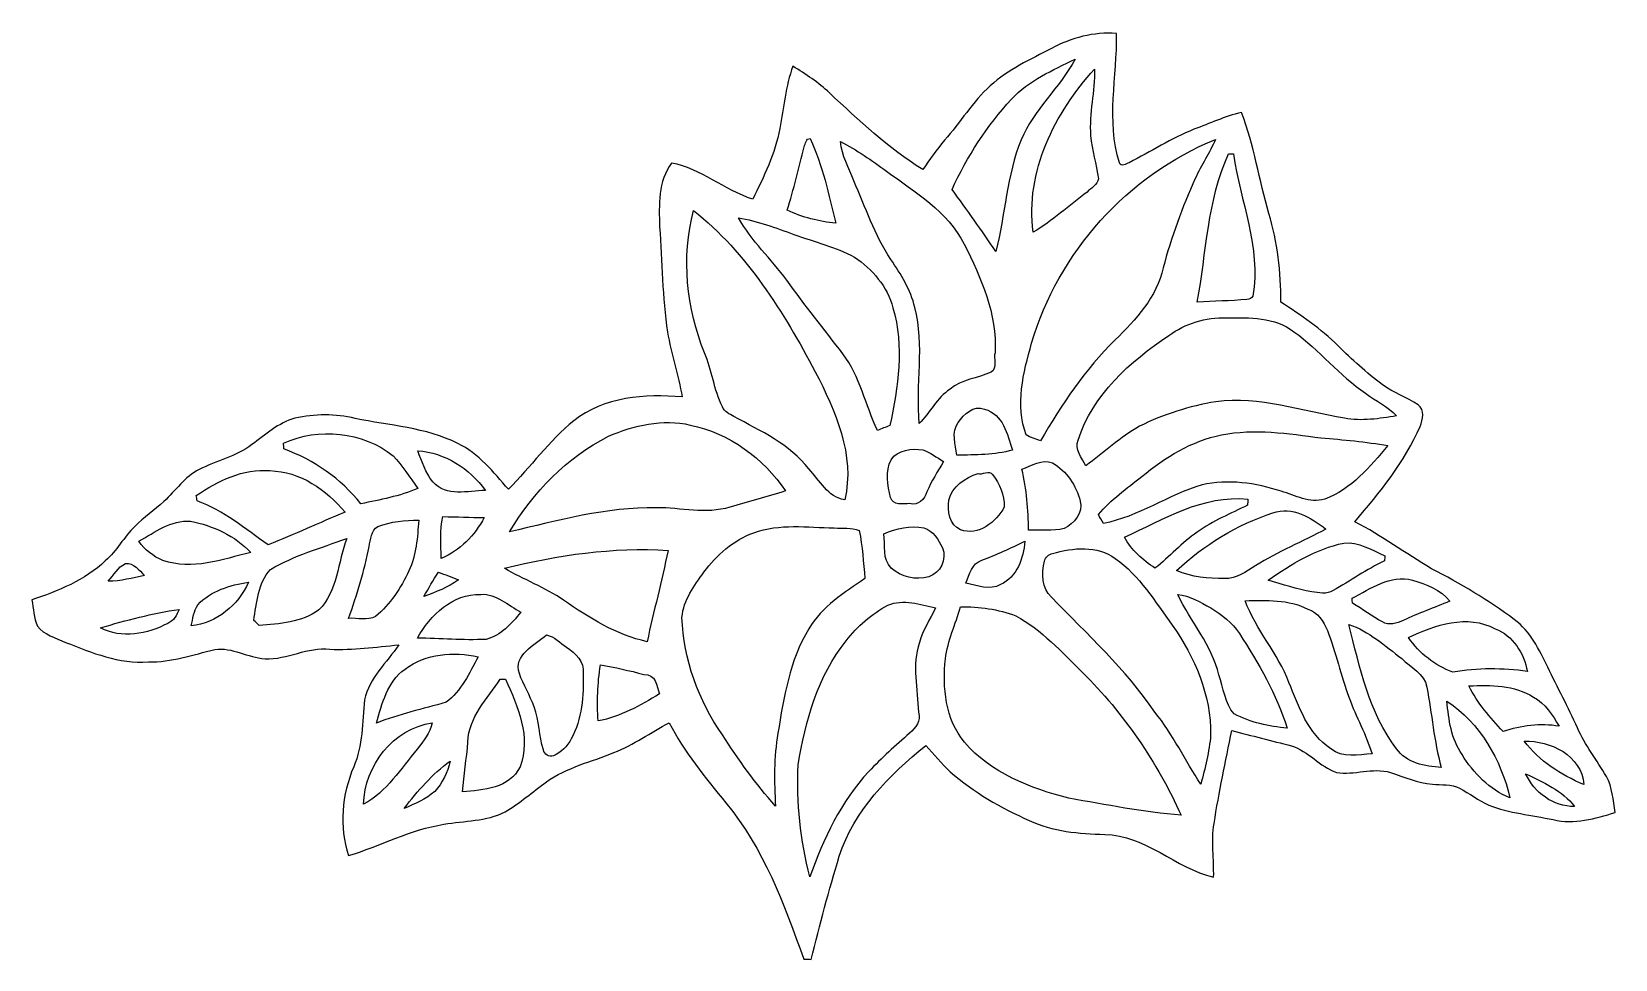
# Model space of a CAD drawing. Header units: centimetres. Extents: x -14.5 to 14.5, y -8.9 to 8.1.
import ezdxf

# ---------------------------------------------------------------- set-up
doc = ezdxf.new("R2010")
doc.units = ezdxf.units.CM
doc.header["$MEASUREMENT"] = 0
doc.layers.add('Layer 1', color=7, linetype='Continuous')

msp = doc.modelspace()

# ---------------------------------------------------------------- linework, layer by layer
at = {"layer": 'Layer 1', "color": 251}
for points, knots in [([(4.15925, 7.76252), (4.52191, 7.95726), (4.9343, 8.06873), (5.34811, 8.03381), (5.34811, 8.03381), (5.36187, 7.24782), (5.15902, 6.44454), (5.39891, 5.67584), (5.39891, 5.67584), (5.43278, 5.59259), (5.52168, 5.65362), (5.57812, 5.67549), (5.57812, 5.67549), (5.97323, 5.87622), (6.34788, 6.11964), (6.76063, 6.28509), (6.76063, 6.28509), (7.04885, 6.38951), (7.32719, 6.52533), (7.62811, 6.59201), (7.62811, 6.59201), (7.85918, 5.99581), (7.95267, 5.3594), (8.13012, 4.74733), (8.13012, 4.74733), (8.28816, 4.22204), (8.34743, 3.67489), (8.34813, 3.12773), (8.34813, 3.12773), (8.71432, 2.89031), (9.07838, 2.64266), (9.38989, 2.33433), (9.38989, 2.33433), (9.64494, 2.08209), (9.91129, 1.84044), (10.1981, 1.62454), (10.1981, 1.62454), (10.40024, 1.47426), (10.64436, 1.39453), (10.85215, 1.25342), (10.85215, 1.25342), (10.98091, 1.16205), (10.93752, 0.9839), (10.88884, 0.86043), (10.88884, 0.86043), (10.61261, 0.20673), (10.14906, -0.34149), (9.70033, -0.8823), (9.70033, -0.8823), (10.18611, -1.1363), (10.62778, -1.46262), (11.09945, -1.74061), (11.09945, -1.74061), (11.6265, -2.00836), (12.13238, -2.3174), (12.60969, -2.66735), (12.60969, -2.66735), (12.90532, -2.87973), (13.0616, -3.22016), (13.22035, -3.53589), (13.22035, -3.53589), (13.39921, -3.90701), (13.59323, -4.27108), (13.76362, -4.64644), (13.76362, -4.64644), (13.90191, -4.96323), (14.11817, -5.23628), (14.29103, -5.53402), (14.29103, -5.53402), (14.40251, -5.73405), (14.41379, -5.96829), (14.45436, -6.18913), (14.45436, -6.18913), (14.0903, -6.30731), (13.70259, -6.4135), (13.31877, -6.32284), (13.31877, -6.32284), (12.92613, -6.23676), (12.51973, -6.2043), (12.14226, -6.05861), (12.14226, -6.05861), (11.9567, -5.96865), (11.79019, -5.84553), (11.60992, -5.74746), (11.60992, -5.74746), (11.45857, -5.66526), (11.28007, -5.69524), (11.11532, -5.67161), (11.11532, -5.67161), (10.84651, -5.65644), (10.59991, -5.5439), (10.34768, -5.46171), (10.34768, -5.46171), (10.02242, -5.36222), (9.68798, -5.51639), (9.36131, -5.45853), (9.36131, -5.45853), (9.05651, -5.35799), (8.85155, -5.0673), (8.5404, -4.97593), (8.5404, -4.97593), (8.17845, -4.87927), (7.81473, -4.78966), (7.45208, -4.69653), (7.45208, -4.69653), (7.33884, -5.26027), (7.21536, -5.8226), (7.12964, -6.39163), (7.12964, -6.39163), (7.07037, -6.71724), (7.1307, -7.04674), (7.11976, -7.37447), (7.11976, -7.37447), (6.41914, -7.20972), (5.87728, -6.60083), (5.13221, -6.59236), (5.13221, -6.59236), (4.66584, -6.57789), (4.18077, -6.54473), (3.75461, -6.33695), (3.75461, -6.33695), (3.23779, -6.10764), (2.73826, -5.82295), (2.3114, -5.45006), (2.3114, -5.45006), (2.15406, -5.29837), (2.01754, -5.12692), (1.86443, -4.97099), (1.86443, -4.97099), (1.19274, -5.50827), (0.55739, -6.15527), (0.2861, -6.9917), (0.2861, -6.9917), (0.09419, -7.61259), (-0.0695, -8.24265), (-0.22648, -8.87377), (-0.22648, -8.87377), (-0.2727, -8.87201), (-0.31856, -8.87024), (-0.36442, -8.86883), (-0.36442, -8.86883), (-0.71826, -7.86694), (-1.09573, -6.84389), (-1.78329, -6.01627), (-1.78329, -6.01627), (-2.16429, -5.55378), (-2.546, -5.08776), (-2.82046, -4.55154), (-2.82046, -4.55154), (-3.15983, -4.72722), (-3.46992, -4.95864), (-3.82799, -5.09729), (-3.82799, -5.09729), (-4.24251, -5.26627), (-4.68948, -5.36928), (-5.06024, -5.63139), (-5.06024, -5.63139), (-5.31283, -5.81201), (-5.54461, -6.02298), (-5.81343, -6.18102), (-5.81343, -6.18102), (-6.15985, -6.35706), (-6.55814, -6.33836), (-6.93173, -6.40644), (-6.93173, -6.40644), (-7.54204, -6.50028), (-8.08955, -6.80508), (-8.67622, -6.98006), (-8.67622, -6.98006), (-8.84943, -6.44807), (-8.79616, -5.86564), (-8.57956, -5.35552), (-8.57956, -5.35552), (-8.41304, -4.97099), (-8.42398, -4.54307), (-8.38129, -4.13385), (-8.38129, -4.13385), (-8.30157, -3.73309), (-7.97101, -3.45863), (-7.75864, -3.12808), (-7.75864, -3.12808), (-8.17598, -3.17324), (-8.59473, -3.22545), (-9.01524, -3.21063), (-9.01524, -3.21063), (-9.42481, -3.15877), (-9.79276, -3.40466), (-10.19916, -3.38279), (-10.19916, -3.38279), (-10.51313, -3.36515), (-10.79571, -3.16936), (-11.11568, -3.21239), (-11.11568, -3.21239), (-11.51431, -3.31364), (-11.91189, -3.4484), (-12.32888, -3.44135), (-12.32888, -3.44135), (-12.85946, -3.48227), (-13.3604, -3.27342), (-13.84335, -3.08469), (-13.84335, -3.08469), (-14.02151, -3.00531), (-14.22929, -2.94675), (-14.35488, -2.78659), (-14.35488, -2.78659), (-14.42403, -2.63807), (-14.42297, -2.46697), (-14.4593, -2.30999), (-14.4593, -2.30999), (-13.97811, -2.1463), (-13.48705, -1.95404), (-13.11522, -1.59526), (-13.11522, -1.59526), (-12.90249, -1.4157), (-12.77796, -1.16029), (-12.57759, -0.96908), (-12.57759, -0.96908), (-12.41672, -0.79834), (-12.21493, -0.67451), (-12.0463, -0.51188), (-12.0463, -0.51188), (-11.83217, -0.31503), (-11.66671, -0.05997), (-11.39896, 0.07303), (-11.39896, 0.07303), (-11.08393, 0.2346), (-10.72586, 0.3115), (-10.43799, 0.52599), (-10.43799, 0.52599), (-10.19175, 0.70908), (-9.95504, 0.92393), (-9.65271, 1.0093), (-9.65271, 1.0093), (-9.29287, 1.08903), (-8.91469, 1.09044), (-8.55521, 1.00471), (-8.55521, 1.00471), (-7.92656, 0.87242), (-7.26369, 0.84067), (-6.67949, 0.54998), (-6.67949, 0.54998), (-6.29603, 0.36336), (-6.02933, 0.02434), (-5.75451, -0.28928), (-5.75451, -0.28928), (-5.34882, 0.11994), (-5.0098, 0.59584), (-4.56318, 0.96379), (-4.56318, 0.96379), (-4.0065, 1.40018), (-3.26249, 1.45803), (-2.58304, 1.39806), (-2.58304, 1.39806), (-2.6483, 1.79776), (-2.78236, 2.18228), (-2.85009, 2.58128), (-2.85009, 2.58128), (-2.95099, 3.21839), (-2.94005, 3.86574), (-2.9972, 4.50709), (-2.9972, 4.50709), (-3.00355, 4.90185), (-3.02472, 5.33506), (-2.77707, 5.66949), (-2.77707, 5.66949), (-2.23696, 5.56719), (-1.81151, 5.17666), (-1.29364, 5.00839), (-1.29364, 5.00839), (-1.09185, 5.42325), (-0.88406, 5.84412), (-0.80116, 6.30202), (-0.80116, 6.30202), (-0.72496, 6.68126), (-0.69674, 7.07249), (-0.56092, 7.43761), (-0.56092, 7.43761), (-0.32879, 7.28945), (-0.09349, 7.14234), (0.10583, 6.95043), (0.10583, 6.95043), (0.64311, 6.44913), (1.18286, 5.94184), (1.80869, 5.55061), (1.80869, 5.55061), (1.93816, 5.73087), (2.06128, 5.91608), (2.20627, 6.08436), (2.20627, 6.08436), (2.49132, 6.41138), (2.7245, 6.78356), (3.04271, 7.08201), (3.04271, 7.08201), (3.36691, 7.38011), (3.77543, 7.5565), (4.15925, 7.76252), (4.15925, 7.76252), (4.15925, 7.76252), (4.15925, 7.76252), (4.15925, 7.76252)], [0, 0, 0, 0, 0.01315789, 0.01315789, 0.01315789, 0.01315789, 0.02631579, 0.02631579, 0.02631579, 0.02631579, 0.03947368, 0.03947368, 0.03947368, 0.03947368, 0.05263158, 0.05263158, 0.05263158, 0.05263158, 0.06578947, 0.06578947, 0.06578947, 0.06578947, 0.07894737, 0.07894737, 0.07894737, 0.07894737, 0.09210526, 0.09210526, 0.09210526, 0.09210526, 0.10526316, 0.10526316, 0.10526316, 0.10526316, 0.11842105, 0.11842105, 0.11842105, 0.11842105, 0.13157895, 0.13157895, 0.13157895, 0.13157895, 0.14473684, 0.14473684, 0.14473684, 0.14473684, 0.15789474, 0.15789474, 0.15789474, 0.15789474, 0.17105263, 0.17105263, 0.17105263, 0.17105263, 0.18421053, 0.18421053, 0.18421053, 0.18421053, 0.19736842, 0.19736842, 0.19736842, 0.19736842, 0.21052632, 0.21052632, 0.21052632, 0.21052632, 0.22368421, 0.22368421, 0.22368421, 0.22368421, 0.23684211, 0.23684211, 0.23684211, 0.23684211, 0.25, 0.25, 0.25, 0.25, 0.26315789, 0.26315789, 0.26315789, 0.26315789, 0.27631579, 0.27631579, 0.27631579, 0.27631579, 0.28947368, 0.28947368, 0.28947368, 0.28947368, 0.30263158, 0.30263158, 0.30263158, 0.30263158, 0.31578947, 0.31578947, 0.31578947, 0.31578947, 0.32894737, 0.32894737, 0.32894737, 0.32894737, 0.34210526, 0.34210526, 0.34210526, 0.34210526, 0.35526316, 0.35526316, 0.35526316, 0.35526316, 0.36842105, 0.36842105, 0.36842105, 0.36842105, 0.38157895, 0.38157895, 0.38157895, 0.38157895, 0.39473684, 0.39473684, 0.39473684, 0.39473684, 0.40789474, 0.40789474, 0.40789474, 0.40789474, 0.42105263, 0.42105263, 0.42105263, 0.42105263, 0.43421053, 0.43421053, 0.43421053, 0.43421053, 0.44736842, 0.44736842, 0.44736842, 0.44736842, 0.46052632, 0.46052632, 0.46052632, 0.46052632, 0.47368421, 0.47368421, 0.47368421, 0.47368421, 0.48684211, 0.48684211, 0.48684211, 0.48684211, 0.5, 0.5, 0.5, 0.5, 0.51315789, 0.51315789, 0.51315789, 0.51315789, 0.52631579, 0.52631579, 0.52631579, 0.52631579, 0.53947368, 0.53947368, 0.53947368, 0.53947368, 0.55263158, 0.55263158, 0.55263158, 0.55263158, 0.56578947, 0.56578947, 0.56578947, 0.56578947, 0.57894737, 0.57894737, 0.57894737, 0.57894737, 0.59210526, 0.59210526, 0.59210526, 0.59210526, 0.60526316, 0.60526316, 0.60526316, 0.60526316, 0.61842105, 0.61842105, 0.61842105, 0.61842105, 0.63157895, 0.63157895, 0.63157895, 0.63157895, 0.64473684, 0.64473684, 0.64473684, 0.64473684, 0.65789474, 0.65789474, 0.65789474, 0.65789474, 0.67105263, 0.67105263, 0.67105263, 0.67105263, 0.68421053, 0.68421053, 0.68421053, 0.68421053, 0.69736842, 0.69736842, 0.69736842, 0.69736842, 0.71052632, 0.71052632, 0.71052632, 0.71052632, 0.72368421, 0.72368421, 0.72368421, 0.72368421, 0.73684211, 0.73684211, 0.73684211, 0.73684211, 0.75, 0.75, 0.75, 0.75, 0.76315789, 0.76315789, 0.76315789, 0.76315789, 0.77631579, 0.77631579, 0.77631579, 0.77631579, 0.78947368, 0.78947368, 0.78947368, 0.78947368, 0.80263158, 0.80263158, 0.80263158, 0.80263158, 0.81578947, 0.81578947, 0.81578947, 0.81578947, 0.82894737, 0.82894737, 0.82894737, 0.82894737, 0.84210526, 0.84210526, 0.84210526, 0.84210526, 0.85526316, 0.85526316, 0.85526316, 0.85526316, 0.86842105, 0.86842105, 0.86842105, 0.86842105, 0.88157895, 0.88157895, 0.88157895, 0.88157895, 0.89473684, 0.89473684, 0.89473684, 0.89473684, 0.90789474, 0.90789474, 0.90789474, 0.90789474, 0.92105263, 0.92105263, 0.92105263, 0.92105263, 0.93421053, 0.93421053, 0.93421053, 0.93421053, 0.94736842, 0.94736842, 0.94736842, 0.94736842, 0.96052632, 0.96052632, 0.96052632, 0.96052632, 0.97368421, 0.97368421, 0.97368421, 0.97368421, 1, 1, 1, 1]), ([(3.43041, 6.83542), (2.9845, 6.34894), (2.61761, 5.78908), (2.34456, 5.18795), (2.34456, 5.18795), (2.61902, 4.81471), (2.88361, 4.43512), (3.14501, 4.05236), (3.14501, 4.05236), (3.31611, 4.72899), (3.33975, 5.44266), (3.60715, 6.09353), (3.60715, 6.09353), (3.83716, 6.64669), (4.31094, 7.04568), (4.59281, 7.56638), (4.59281, 7.56638), (4.18112, 7.36776), (3.74791, 7.17726), (3.43041, 6.83542), (3.43041, 6.83542), (3.43041, 6.83542), (3.43041, 6.83542), (3.43041, 6.83542)], [0, 0, 0, 0, 0.14285714, 0.14285714, 0.14285714, 0.14285714, 0.28571429, 0.28571429, 0.28571429, 0.28571429, 0.42857143, 0.42857143, 0.42857143, 0.42857143, 0.57142857, 0.57142857, 0.57142857, 0.57142857, 0.71428571, 0.71428571, 0.71428571, 0.71428571, 1, 1, 1, 1]), ([(3.82446, 4.40584), (4.17689, 4.61539), (4.48451, 4.89091), (4.80871, 5.13962), (4.80871, 5.13962), (4.88033, 5.21194), (5.00239, 5.26944), (5.01544, 5.38127), (5.01544, 5.38127), (4.98263, 5.64727), (4.89585, 5.90338), (4.87362, 6.17114), (4.87362, 6.17114), (4.84187, 6.5786), (4.95688, 6.9783), (4.94524, 7.3854), (4.94524, 7.3854), (4.22275, 6.59059), (3.67771, 5.50757), (3.82446, 4.40584), (3.82446, 4.40584), (3.82446, 4.40584), (3.82446, 4.40584), (3.82446, 4.40584)], [0, 0, 0, 0, 0.14285714, 0.14285714, 0.14285714, 0.14285714, 0.28571429, 0.28571429, 0.28571429, 0.28571429, 0.42857143, 0.42857143, 0.42857143, 0.42857143, 0.57142857, 0.57142857, 0.57142857, 0.57142857, 0.71428571, 0.71428571, 0.71428571, 0.71428571, 1, 1, 1, 1]), ([(-0.35595, 5.96794), (-0.4512, 5.57918), (-0.54786, 5.19042), (-0.66322, 4.80695), (-0.66322, 4.80695), (-0.38559, 4.67677), (-0.08431, 4.60128), (0.22049, 4.56953), (0.22049, 4.56953), (0.09701, 5.09235), (-0.02117, 5.62575), (-0.24624, 6.1154), (-0.24624, 6.1154), (-0.32561, 6.12422), (-0.3302, 6.02086), (-0.35595, 5.96794), (-0.35595, 5.96794), (-0.35595, 5.96794), (-0.35595, 5.96794), (-0.35595, 5.96794)], [0, 0, 0, 0, 0.16666667, 0.16666667, 0.16666667, 0.16666667, 0.33333333, 0.33333333, 0.33333333, 0.33333333, 0.5, 0.5, 0.5, 0.5, 0.66666667, 0.66666667, 0.66666667, 0.66666667, 1, 1, 1, 1]), ([(3.79659, 2.37913), (3.64349, 1.84221), (3.49744, 1.24742), (3.69923, 0.70309), (3.69923, 0.70309), (3.77719, 0.64982), (3.87138, 0.62794), (3.95993, 0.59655), (3.95993, 0.59655), (4.35081, 1.25413), (4.76744, 1.90571), (5.32306, 2.43805), (5.32306, 2.43805), (5.70265, 2.8067), (6.08154, 3.22404), (6.19795, 3.75532), (6.19795, 3.75532), (6.34718, 4.31412), (6.5465, 4.85916), (6.78462, 5.38621), (6.78462, 5.38621), (6.89328, 5.6321), (7.04674, 5.85505), (7.15574, 6.10094), (7.15574, 6.10094), (5.54955, 5.44936), (4.28449, 4.04001), (3.79659, 2.37913), (3.79659, 2.37913), (3.79659, 2.37913), (3.79659, 2.37913), (3.79659, 2.37913)], [0, 0, 0, 0, 0.11111111, 0.11111111, 0.11111111, 0.11111111, 0.22222222, 0.22222222, 0.22222222, 0.22222222, 0.33333333, 0.33333333, 0.33333333, 0.33333333, 0.44444444, 0.44444444, 0.44444444, 0.44444444, 0.55555556, 0.55555556, 0.55555556, 0.55555556, 0.66666667, 0.66666667, 0.66666667, 0.66666667, 0.77777778, 0.77777778, 0.77777778, 0.77777778, 1, 1, 1, 1]), ([(0.30762, 6.06072), (0.33161, 5.80708), (0.45791, 5.58024), (0.54998, 5.34741), (0.54998, 5.34741), (0.76447, 4.86163), (0.92781, 4.34975), (1.22908, 3.90701), (1.22908, 3.90701), (1.40935, 3.63573), (1.5935, 3.35633), (1.66335, 3.03283), (1.66335, 3.03283), (1.85103, 2.33997), (1.6764, 1.61466), (1.74696, 0.91087), (1.74696, 0.91087), (1.94204, 1.11266), (2.06834, 1.38183), (2.30717, 1.53917), (2.30717, 1.53917), (2.51883, 1.72297), (2.8127, 1.73143), (3.05611, 1.85244), (3.05611, 1.85244), (3.18382, 1.91488), (3.09174, 2.10855), (3.12949, 2.20486), (3.12949, 2.20486), (3.16936, 2.91077), (2.87514, 3.57399), (2.56716, 4.18959), (2.56716, 4.18959), (2.26131, 4.78861), (1.66864, 5.13539), (1.14759, 5.52274), (1.14759, 5.52274), (0.87842, 5.71817), (0.60396, 5.90832), (0.30762, 6.06072), (0.30762, 6.06072), (0.30762, 6.06072), (0.30762, 6.06072), (0.30762, 6.06072)], [0, 0, 0, 0, 0.08333333, 0.08333333, 0.08333333, 0.08333333, 0.16666667, 0.16666667, 0.16666667, 0.16666667, 0.25, 0.25, 0.25, 0.25, 0.33333333, 0.33333333, 0.33333333, 0.33333333, 0.41666667, 0.41666667, 0.41666667, 0.41666667, 0.5, 0.5, 0.5, 0.5, 0.58333333, 0.58333333, 0.58333333, 0.58333333, 0.66666667, 0.66666667, 0.66666667, 0.66666667, 0.75, 0.75, 0.75, 0.75, 0.83333333, 0.83333333, 0.83333333, 0.83333333, 1, 1, 1, 1]), ([(7.39175, 5.83636), (7.00299, 4.9851), (6.99135, 4.0319), (6.8199, 3.12596), (6.8199, 3.12596), (7.12258, 3.15136), (7.42668, 3.14819), (7.72936, 3.17888), (7.72936, 3.17888), (7.77099, 3.18452), (7.81756, 3.19546), (7.83484, 3.23921), (7.83484, 3.23921), (7.99218, 4.13138), (7.60342, 4.96958), (7.48453, 5.83706), (7.48453, 5.83706), (7.4616, 5.83706), (7.41504, 5.83636), (7.39175, 5.83636), (7.39175, 5.83636), (7.39175, 5.83636), (7.39175, 5.83636), (7.39175, 5.83636)], [0, 0, 0, 0, 0.14285714, 0.14285714, 0.14285714, 0.14285714, 0.28571429, 0.28571429, 0.28571429, 0.28571429, 0.42857143, 0.42857143, 0.42857143, 0.42857143, 0.57142857, 0.57142857, 0.57142857, 0.57142857, 0.71428571, 0.71428571, 0.71428571, 0.71428571, 1, 1, 1, 1]), ([(-2.37384, 4.80095), (-2.60491, 3.94582), (-2.50119, 3.01942), (-2.17488, 2.20239), (-2.17488, 2.20239), (-2.03482, 1.88489), (-2.0066, 1.52859), (-1.84785, 1.21885), (-1.84785, 1.21885), (-1.81434, 1.12395), (-1.71697, 1.0862), (-1.63795, 1.03928), (-1.63795, 1.03928), (-1.1497, 0.77329), (-0.6163, 0.53552), (-0.26988, 0.08255), (-0.26988, 0.08255), (-0.07126, -0.12312), (0.07197, -0.43074), (0.38417, -0.47978), (0.38417, -0.47978), (0.58103, 0.3362), (0.21096, 1.14653), (-0.15275, 1.85808), (-0.15275, 1.85808), (-0.73096, 2.94428), (-1.39771, 4.02802), (-2.37384, 4.80095), (-2.37384, 4.80095), (-2.37384, 4.80095), (-2.37384, 4.80095), (-2.37384, 4.80095)], [0, 0, 0, 0, 0.11111111, 0.11111111, 0.11111111, 0.11111111, 0.22222222, 0.22222222, 0.22222222, 0.22222222, 0.33333333, 0.33333333, 0.33333333, 0.33333333, 0.44444444, 0.44444444, 0.44444444, 0.44444444, 0.55555556, 0.55555556, 0.55555556, 0.55555556, 0.66666667, 0.66666667, 0.66666667, 0.66666667, 0.77777778, 0.77777778, 0.77777778, 0.77777778, 1, 1, 1, 1]), ([(-1.55716, 4.67113), (-1.31763, 4.2485), (-0.95991, 3.91583), (-0.67134, 3.52954), (-0.67134, 3.52954), (-0.34678, 3.06881), (0.01235, 2.63454), (0.35031, 2.18369), (0.35031, 2.18369), (0.66534, 1.77094), (0.76517, 1.24919), (0.98284, 0.78669), (0.98284, 0.78669), (1.05798, 0.81633), (1.13277, 0.84596), (1.20862, 0.87418), (1.20862, 0.87418), (1.36313, 1.57762), (1.47249, 2.32234), (1.26471, 3.02719), (1.26471, 3.02719), (1.16134, 3.40995), (0.89112, 3.7338), (0.5648, 3.95005), (0.5648, 3.95005), (0.21661, 4.13808), (-0.17145, 4.23263), (-0.54151, 4.36527), (-0.54151, 4.36527), (-0.87348, 4.48733), (-1.20791, 4.60763), (-1.55716, 4.67113), (-1.55716, 4.67113), (-1.55716, 4.67113), (-1.55716, 4.67113), (-1.55716, 4.67113)], [0, 0, 0, 0, 0.1, 0.1, 0.1, 0.1, 0.2, 0.2, 0.2, 0.2, 0.3, 0.3, 0.3, 0.3, 0.4, 0.4, 0.4, 0.4, 0.5, 0.5, 0.5, 0.5, 0.6, 0.6, 0.6, 0.6, 0.7, 0.7, 0.7, 0.7, 0.8, 0.8, 0.8, 0.8, 1, 1, 1, 1]), ([(6.30096, 2.51742), (5.59576, 2.04752), (4.91278, 1.4411), (4.64714, 0.60854), (4.64714, 0.60854), (4.57906, 0.43886), (4.71276, 0.28363), (4.78755, 0.14217), (4.78755, 0.14217), (5.11704, 0.37818), (5.41126, 0.66499), (5.76862, 0.86113), (5.76862, 0.86113), (6.20466, 1.08444), (6.6802, 1.22696), (7.16209, 1.30951), (7.16209, 1.30951), (7.96255, 1.41499), (8.7309, 1.13594), (9.50877, 1.00824), (9.50877, 1.00824), (9.82486, 0.95038), (10.14554, 0.99977), (10.4588, 1.05234), (10.4588, 1.05234), (10.29652, 1.22202), (10.08133, 1.32574), (9.89506, 1.46368), (9.89506, 1.46368), (9.41599, 1.78717), (9.05475, 2.25249), (8.58696, 2.58904), (8.58696, 2.58904), (8.23912, 2.85926), (7.77064, 2.84727), (7.35436, 2.84304), (7.35436, 2.84304), (6.979, 2.85291), (6.60329, 2.74038), (6.30096, 2.51742), (6.30096, 2.51742), (6.30096, 2.51742), (6.30096, 2.51742), (6.30096, 2.51742)], [0, 0, 0, 0, 0.08333333, 0.08333333, 0.08333333, 0.08333333, 0.16666667, 0.16666667, 0.16666667, 0.16666667, 0.25, 0.25, 0.25, 0.25, 0.33333333, 0.33333333, 0.33333333, 0.33333333, 0.41666667, 0.41666667, 0.41666667, 0.41666667, 0.5, 0.5, 0.5, 0.5, 0.58333333, 0.58333333, 0.58333333, 0.58333333, 0.66666667, 0.66666667, 0.66666667, 0.66666667, 0.75, 0.75, 0.75, 0.75, 0.83333333, 0.83333333, 0.83333333, 0.83333333, 1, 1, 1, 1]), ([(2.45392, 0.93345), (2.33327, 0.75283), (2.40206, 0.52917), (2.43487, 0.33126), (2.43487, 0.33126), (2.7746, 0.34219), (3.11785, 0.3362), (3.44911, 0.42651), (3.44911, 0.42651), (3.34857, 0.71508), (3.2833, 1.08303), (2.93652, 1.17334), (2.93652, 1.17334), (2.74249, 1.26224), (2.55658, 1.07633), (2.45392, 0.93345), (2.45392, 0.93345), (2.45392, 0.93345), (2.45392, 0.93345), (2.45392, 0.93345)], [0, 0, 0, 0, 0.16666667, 0.16666667, 0.16666667, 0.16666667, 0.33333333, 0.33333333, 0.33333333, 0.33333333, 0.5, 0.5, 0.5, 0.5, 0.66666667, 0.66666667, 0.66666667, 0.66666667, 1, 1, 1, 1]), ([(-3.92853, 0.6798), (-4.68771, 0.29563), (-5.30119, -0.34219), (-5.73617, -1.06645), (-5.73617, -1.06645), (-4.85387, -0.85972), (-3.96558, -0.61136), (-3.05153, -0.62548), (-3.05153, -0.62548), (-2.60632, -0.62406), (-2.14771, -0.75071), (-1.71168, -0.61524), (-1.71168, -0.61524), (-1.37266, -0.52141), (-1.03576, -0.41839), (-0.69779, -0.32032), (-0.69779, -0.32032), (-1.09326, 0.28293), (-1.72579, 0.73519), (-2.43487, 0.88477), (-2.43487, 0.88477), (-2.93758, 1.00118), (-3.46287, 0.88018), (-3.92853, 0.6798), (-3.92853, 0.6798), (-3.92853, 0.6798), (-3.92853, 0.6798), (-3.92853, 0.6798)], [0, 0, 0, 0, 0.125, 0.125, 0.125, 0.125, 0.25, 0.25, 0.25, 0.25, 0.375, 0.375, 0.375, 0.375, 0.5, 0.5, 0.5, 0.5, 0.625, 0.625, 0.625, 0.625, 0.75, 0.75, 0.75, 0.75, 1, 1, 1, 1]), ([(-9.8619, 0.55033), (-9.85979, 0.52529), (-9.85591, 0.47484), (-9.85414, 0.44979), (-9.85414, 0.44979), (-9.30734, 0.24377), (-8.81204, -0.09419), (-8.44762, -0.55421), (-8.44762, -0.55421), (-8.09837, -0.47872), (-7.73994, -0.4191), (-7.41186, -0.27199), (-7.41186, -0.27199), (-7.55191, -0.06668), (-7.69197, 0.14146), (-7.86059, 0.32385), (-7.86059, 0.32385), (-8.41622, 0.76094), (-9.22126, 0.85231), (-9.8619, 0.55033), (-9.8619, 0.55033), (-9.8619, 0.55033), (-9.8619, 0.55033), (-9.8619, 0.55033)], [0, 0, 0, 0, 0.14285714, 0.14285714, 0.14285714, 0.14285714, 0.28571429, 0.28571429, 0.28571429, 0.28571429, 0.42857143, 0.42857143, 0.42857143, 0.42857143, 0.57142857, 0.57142857, 0.57142857, 0.57142857, 0.71428571, 0.71428571, 0.71428571, 0.71428571, 1, 1, 1, 1]), ([(7.26581, 0.7045), (6.71795, 0.5969), (6.23464, 0.29034), (5.80743, -0.05644), (5.80743, -0.05644), (5.53261, -0.27376), (5.24475, -0.48119), (5.01544, -0.74895), (5.01544, -0.74895), (5.04613, -0.80363), (5.07682, -0.85866), (5.10752, -0.91369), (5.10752, -0.91369), (5.7471, -0.79058), (6.28826, -0.39053), (6.90915, -0.2092), (6.90915, -0.2092), (7.38822, -0.09948), (7.8927, -0.17145), (8.35378, -0.32597), (8.35378, -0.32597), (8.6106, -0.39546), (8.87377, -0.55598), (9.14859, -0.46778), (9.14859, -0.46778), (9.63754, -0.29351), (9.97444, 0.12912), (10.30287, 0.50871), (10.30287, 0.50871), (9.89789, 0.57961), (9.48866, 0.61736), (9.07944, 0.64946), (9.07944, 0.64946), (8.48042, 0.73166), (7.86589, 0.82409), (7.26581, 0.7045), (7.26581, 0.7045), (7.26581, 0.7045), (7.26581, 0.7045), (7.26581, 0.7045)], [0, 0, 0, 0, 0.09090909, 0.09090909, 0.09090909, 0.09090909, 0.18181818, 0.18181818, 0.18181818, 0.18181818, 0.27272727, 0.27272727, 0.27272727, 0.27272727, 0.36363636, 0.36363636, 0.36363636, 0.36363636, 0.45454545, 0.45454545, 0.45454545, 0.45454545, 0.54545455, 0.54545455, 0.54545455, 0.54545455, 0.63636364, 0.63636364, 0.63636364, 0.63636364, 0.72727273, 0.72727273, 0.72727273, 0.72727273, 0.81818182, 0.81818182, 0.81818182, 0.81818182, 1, 1, 1, 1]), ([(-7.41186, 0.41346), (-7.33884, 0.21696), (-7.26511, 0.01305), (-7.13493, -0.15381), (-7.13493, -0.15381), (-6.88446, -0.43251), (-6.49852, -0.31821), (-6.17608, -0.30833), (-6.17608, -0.30833), (-6.46289, 0.09278), (-6.91409, 0.381), (-7.41186, 0.41346), (-7.41186, 0.41346), (-7.41186, 0.41346), (-7.41186, 0.41346), (-7.41186, 0.41346)], [0, 0, 0, 0, 0.2, 0.2, 0.2, 0.2, 0.4, 0.4, 0.4, 0.4, 0.6, 0.6, 0.6, 0.6, 1, 1, 1, 1]), ([(1.23296, 0.25047), (1.12113, 0.03986), (1.16417, -0.21872), (1.22026, -0.43886), (1.22026, -0.43886), (1.26259, -0.58773), (1.45732, -0.55492), (1.56951, -0.55033), (1.56951, -0.55033), (1.73108, -0.60008), (1.84009, -0.46426), (1.88701, -0.33655), (1.88701, -0.33655), (1.96674, -0.13935), (2.08633, 0.03634), (2.18969, 0.22119), (2.18969, 0.22119), (2.06304, 0.29175), (1.94592, 0.38347), (1.8094, 0.4318), (1.8094, 0.4318), (1.61255, 0.45791), (1.35114, 0.43744), (1.23296, 0.25047), (1.23296, 0.25047), (1.23296, 0.25047), (1.23296, 0.25047), (1.23296, 0.25047)], [0, 0, 0, 0, 0.125, 0.125, 0.125, 0.125, 0.25, 0.25, 0.25, 0.25, 0.375, 0.375, 0.375, 0.375, 0.5, 0.5, 0.5, 0.5, 0.625, 0.625, 0.625, 0.625, 0.75, 0.75, 0.75, 0.75, 1, 1, 1, 1]), ([(-11.45434, -0.40146), (-11.45046, -0.42616), (-11.44305, -0.47554), (-11.43953, -0.49989), (-11.43953, -0.49989), (-10.95481, -0.67698), (-10.55864, -1.01177), (-10.14166, -1.30387), (-10.14166, -1.30387), (-9.66717, -1.11972), (-9.20856, -0.89747), (-8.73584, -0.70838), (-8.73584, -0.70838), (-9.07733, -0.29986), (-9.55957, 0.03775), (-10.10814, 0.05115), (-10.10814, 0.05115), (-10.60027, 0.09419), (-11.05817, -0.13441), (-11.45434, -0.40146), (-11.45434, -0.40146), (-11.45434, -0.40146), (-11.45434, -0.40146), (-11.45434, -0.40146)], [0, 0, 0, 0, 0.14285714, 0.14285714, 0.14285714, 0.14285714, 0.28571429, 0.28571429, 0.28571429, 0.28571429, 0.42857143, 0.42857143, 0.42857143, 0.42857143, 0.57142857, 0.57142857, 0.57142857, 0.57142857, 0.71428571, 0.71428571, 0.71428571, 0.71428571, 1, 1, 1, 1]), ([(2.82081, -0.00247), (2.58516, -0.06914), (2.34562, -0.23848), (2.28565, -0.48754), (2.28565, -0.48754), (2.25425, -0.6798), (2.29694, -0.94403), (2.49802, -1.03011), (2.49802, -1.03011), (2.82328, -1.14229), (3.15595, -0.89112), (3.29777, -0.61242), (3.29777, -0.61242), (3.30835, -0.39546), (3.21169, -0.18944), (3.08363, -0.02046), (3.08363, -0.02046), (3.03354, 0.07549), (2.8829, -0.03316), (2.82081, -0.00247), (2.82081, -0.00247), (2.82081, -0.00247), (2.82081, -0.00247), (2.82081, -0.00247)], [0, 0, 0, 0, 0.14285714, 0.14285714, 0.14285714, 0.14285714, 0.28571429, 0.28571429, 0.28571429, 0.28571429, 0.42857143, 0.42857143, 0.42857143, 0.42857143, 0.57142857, 0.57142857, 0.57142857, 0.57142857, 0.71428571, 0.71428571, 0.71428571, 0.71428571, 1, 1, 1, 1]), ([(3.6195, 0.07726), (3.70452, -0.28822), (3.7405, -0.66146), (3.73944, -1.03717), (3.73944, -1.03717), (3.95711, -1.03117), (4.18112, -1.05586), (4.39455, -1.00648), (4.39455, -1.00648), (4.57059, -0.91616), (4.74204, -0.71614), (4.68595, -0.50588), (4.68595, -0.50588), (4.60869, -0.2226), (4.44006, 0.04798), (4.17759, 0.19226), (4.17759, 0.19226), (3.98639, 0.27587), (3.79554, 0.14041), (3.6195, 0.07726), (3.6195, 0.07726), (3.6195, 0.07726), (3.6195, 0.07726), (3.6195, 0.07726)], [0, 0, 0, 0, 0.14285714, 0.14285714, 0.14285714, 0.14285714, 0.28571429, 0.28571429, 0.28571429, 0.28571429, 0.42857143, 0.42857143, 0.42857143, 0.42857143, 0.57142857, 0.57142857, 0.57142857, 0.57142857, 0.71428571, 0.71428571, 0.71428571, 0.71428571, 1, 1, 1, 1]), ([(5.49134, -1.1624), (5.61622, -1.40264), (5.83071, -1.57798), (6.04943, -1.73002), (6.04943, -1.73002), (6.32037, -1.52612), (6.53874, -1.26189), (6.82025, -1.07033), (6.82025, -1.07033), (7.1053, -0.86854), (7.42809, -0.73166), (7.74065, -0.57926), (7.74065, -0.57926), (7.74136, -0.5521), (7.74277, -0.49742), (7.74382, -0.47025), (7.74382, -0.47025), (6.92256, -0.38312), (6.20924, -0.84279), (5.49134, -1.1624), (5.49134, -1.1624), (5.49134, -1.1624), (5.49134, -1.1624), (5.49134, -1.1624)], [0, 0, 0, 0, 0.14285714, 0.14285714, 0.14285714, 0.14285714, 0.28571429, 0.28571429, 0.28571429, 0.28571429, 0.42857143, 0.42857143, 0.42857143, 0.42857143, 0.57142857, 0.57142857, 0.57142857, 0.57142857, 0.71428571, 0.71428571, 0.71428571, 0.71428571, 1, 1, 1, 1]), ([(-12.50068, -1.23931), (-12.39167, -1.39418), (-12.23927, -1.52012), (-12.06183, -1.5875), (-12.06183, -1.5875), (-11.53266, -1.77765), (-10.98021, -1.5681), (-10.46057, -1.44321), (-10.46057, -1.44321), (-10.7442, -1.13418), (-11.15236, -0.95462), (-11.55665, -0.87066), (-11.55665, -0.87066), (-11.91542, -0.84949), (-12.20823, -1.06927), (-12.50068, -1.23931), (-12.50068, -1.23931), (-12.50068, -1.23931), (-12.50068, -1.23931), (-12.50068, -1.23931)], [0, 0, 0, 0, 0.16666667, 0.16666667, 0.16666667, 0.16666667, 0.33333333, 0.33333333, 0.33333333, 0.33333333, 0.5, 0.5, 0.5, 0.5, 0.66666667, 0.66666667, 0.66666667, 0.66666667, 1, 1, 1, 1]), ([(-8.13858, -0.96732), (-8.26594, -1.03928), (-8.26629, -1.21109), (-8.30016, -1.3335), (-8.30016, -1.3335), (-8.38623, -1.78118), (-8.51958, -2.21791), (-8.67339, -2.64689), (-8.67339, -2.64689), (-8.51147, -2.63666), (-8.32979, -2.69028), (-8.18056, -2.61373), (-8.18056, -2.61373), (-7.91175, -2.39042), (-7.71948, -2.0895), (-7.57061, -1.77694), (-7.57061, -1.77694), (-7.43338, -1.49084), (-7.41892, -1.16664), (-7.39105, -0.85549), (-7.39105, -0.85549), (-7.64364, -0.85302), (-7.90081, -0.87736), (-8.13858, -0.96732), (-8.13858, -0.96732), (-8.13858, -0.96732), (-8.13858, -0.96732), (-8.13858, -0.96732)], [0, 0, 0, 0, 0.125, 0.125, 0.125, 0.125, 0.25, 0.25, 0.25, 0.25, 0.375, 0.375, 0.375, 0.375, 0.5, 0.5, 0.5, 0.5, 0.625, 0.625, 0.625, 0.625, 0.75, 0.75, 0.75, 0.75, 1, 1, 1, 1]), ([(-6.95254, -0.78811), (-7.01005, -1.03823), (-6.98747, -1.29611), (-6.98253, -1.55081), (-6.98253, -1.55081), (-6.63787, -1.40864), (-6.37187, -1.13101), (-6.19654, -0.80716), (-6.19654, -0.80716), (-6.44878, -0.79904), (-6.70066, -0.79269), (-6.95254, -0.78811), (-6.95254, -0.78811), (-6.95254, -0.78811), (-6.95254, -0.78811), (-6.95254, -0.78811)], [0, 0, 0, 0, 0.2, 0.2, 0.2, 0.2, 0.4, 0.4, 0.4, 0.4, 0.6, 0.6, 0.6, 0.6, 1, 1, 1, 1]), ([(8.19856, -0.72037), (7.54556, -0.93451), (6.94866, -1.30528), (6.44454, -1.77094), (6.44454, -1.77094), (6.71654, -1.89406), (7.02381, -1.92581), (7.31943, -1.91629), (7.31943, -1.91629), (7.54027, -1.93851), (7.7089, -1.78153), (7.88987, -1.68381), (7.88987, -1.68381), (8.29663, -1.42346), (8.74748, -1.24566), (9.17046, -1.01529), (9.17046, -1.01529), (8.89494, -0.80539), (8.56262, -0.59373), (8.19856, -0.72037), (8.19856, -0.72037), (8.19856, -0.72037), (8.19856, -0.72037), (8.19856, -0.72037)], [0, 0, 0, 0, 0.14285714, 0.14285714, 0.14285714, 0.14285714, 0.28571429, 0.28571429, 0.28571429, 0.28571429, 0.42857143, 0.42857143, 0.42857143, 0.42857143, 0.57142857, 0.57142857, 0.57142857, 0.57142857, 0.71428571, 0.71428571, 0.71428571, 0.71428571, 1, 1, 1, 1]), ([(-1.27741, -1.0855), (-1.64888, -1.21603), (-1.95333, -1.48978), (-2.18546, -1.80199), (-2.18546, -1.80199), (-2.36749, -2.04823), (-2.55764, -2.31246), (-2.58657, -2.62784), (-2.58657, -2.62784), (-2.56258, -3.3969), (-2.28177, -4.14479), (-1.84926, -4.77591), (-1.84926, -4.77591), (-1.55504, -5.22887), (-1.2386, -5.66949), (-0.87983, -6.07377), (-0.87983, -6.07377), (-0.90346, -5.63033), (-0.90981, -5.18301), (-0.83467, -4.7438), (-0.83467, -4.7438), (-0.72566, -4.09011), (-0.62371, -3.41101), (-0.26988, -2.83598), (-0.26988, -2.83598), (-0.03775, -2.42782), (0.38276, -2.18017), (0.75494, -1.91805), (0.75494, -1.91805), (0.72284, -1.62525), (0.70944, -1.32891), (0.65158, -1.04034), (0.65158, -1.04034), (0.508, -0.98002), (0.34361, -1.01283), (0.19403, -0.99272), (0.19403, -0.99272), (-0.29598, -0.98672), (-0.80716, -0.90876), (-1.27741, -1.0855), (-1.27741, -1.0855), (-1.27741, -1.0855), (-1.27741, -1.0855), (-1.27741, -1.0855)], [0, 0, 0, 0, 0.08333333, 0.08333333, 0.08333333, 0.08333333, 0.16666667, 0.16666667, 0.16666667, 0.16666667, 0.25, 0.25, 0.25, 0.25, 0.33333333, 0.33333333, 0.33333333, 0.33333333, 0.41666667, 0.41666667, 0.41666667, 0.41666667, 0.5, 0.5, 0.5, 0.5, 0.58333333, 0.58333333, 0.58333333, 0.58333333, 0.66666667, 0.66666667, 0.66666667, 0.66666667, 0.75, 0.75, 0.75, 0.75, 0.83333333, 0.83333333, 0.83333333, 0.83333333, 1, 1, 1, 1]), ([(1.09996, -1.09996), (1.13101, -1.30845), (1.06468, -1.5681), (1.23507, -1.72791), (1.23507, -1.72791), (1.41711, -1.88948), (1.68487, -1.95827), (1.92052, -1.8863), (1.92052, -1.8863), (2.12866, -1.82174), (2.25601, -1.56351), (2.16853, -1.36102), (2.16853, -1.36102), (2.10538, -1.20474), (1.99143, -1.05128), (1.83021, -0.99095), (1.83021, -0.99095), (1.58186, -0.94862), (1.32856, -1.00224), (1.09996, -1.09996), (1.09996, -1.09996), (1.09996, -1.09996), (1.09996, -1.09996), (1.09996, -1.09996)], [0, 0, 0, 0, 0.14285714, 0.14285714, 0.14285714, 0.14285714, 0.28571429, 0.28571429, 0.28571429, 0.28571429, 0.42857143, 0.42857143, 0.42857143, 0.42857143, 0.57142857, 0.57142857, 0.57142857, 0.57142857, 0.71428571, 0.71428571, 0.71428571, 0.71428571, 1, 1, 1, 1]), ([(-10.10003, -1.75542), (-10.33074, -2.00131), (-10.35085, -2.36573), (-10.40412, -2.68323), (-10.40412, -2.68323), (-10.37167, -2.71357), (-10.33921, -2.74461), (-10.30711, -2.77601), (-10.30711, -2.77601), (-9.93881, -2.74673), (-9.52535, -2.72344), (-9.21808, -2.49308), (-9.21808, -2.49308), (-8.8706, -2.15336), (-8.8706, -1.61819), (-8.70761, -1.18639), (-8.70761, -1.18639), (-9.17646, -1.36243), (-9.66964, -1.49401), (-10.10003, -1.75542), (-10.10003, -1.75542), (-10.10003, -1.75542), (-10.10003, -1.75542), (-10.10003, -1.75542)], [0, 0, 0, 0, 0.14285714, 0.14285714, 0.14285714, 0.14285714, 0.28571429, 0.28571429, 0.28571429, 0.28571429, 0.42857143, 0.42857143, 0.42857143, 0.42857143, 0.57142857, 0.57142857, 0.57142857, 0.57142857, 0.71428571, 0.71428571, 0.71428571, 0.71428571, 1, 1, 1, 1]), ([(-5.82754, -1.73249), (-5.47511, -1.93922), (-5.086, -2.07963), (-4.74874, -2.31493), (-4.74874, -2.31493), (-4.28061, -2.63913), (-3.78601, -2.94534), (-3.22368, -3.0734), (-3.22368, -3.0734), (-3.10127, -2.51566), (-2.95593, -1.96286), (-2.83916, -1.40406), (-2.83916, -1.40406), (-3.84563, -1.34373), (-4.85316, -1.48519), (-5.82754, -1.73249), (-5.82754, -1.73249), (-5.82754, -1.73249), (-5.82754, -1.73249), (-5.82754, -1.73249)], [0, 0, 0, 0, 0.16666667, 0.16666667, 0.16666667, 0.16666667, 0.33333333, 0.33333333, 0.33333333, 0.33333333, 0.5, 0.5, 0.5, 0.5, 0.66666667, 0.66666667, 0.66666667, 0.66666667, 1, 1, 1, 1]), ([(2.88643, -1.58327), (2.70933, -1.64183), (2.65818, -1.84468), (2.59856, -2.00166), (2.59856, -2.00166), (2.80176, -2.04823), (3.03107, -2.13995), (3.22897, -2.03024), (3.22897, -2.03024), (3.5306, -1.8923), (3.65301, -1.54764), (3.67065, -1.23825), (3.67065, -1.23825), (3.41454, -1.36525), (3.15489, -1.48484), (2.88643, -1.58327), (2.88643, -1.58327), (2.88643, -1.58327), (2.88643, -1.58327), (2.88643, -1.58327)], [0, 0, 0, 0, 0.16666667, 0.16666667, 0.16666667, 0.16666667, 0.33333333, 0.33333333, 0.33333333, 0.33333333, 0.5, 0.5, 0.5, 0.5, 0.66666667, 0.66666667, 0.66666667, 0.66666667, 1, 1, 1, 1]), ([(4.1783, -1.46156), (4.10774, -1.47743), (4.04707, -1.52929), (4.03331, -1.60232), (4.03331, -1.60232), (3.97475, -1.82563), (3.98074, -2.09444), (4.15925, -2.26131), (4.15925, -2.26131), (4.81471, -2.93546), (5.51497, -3.57717), (6.04767, -4.35892), (6.04767, -4.35892), (6.37505, -4.76673), (6.60153, -5.23946), (6.88481, -5.67655), (6.88481, -5.67655), (6.9656, -5.38057), (7.04215, -5.08141), (7.06614, -4.7752), (7.06614, -4.7752), (7.07214, -4.04918), (6.78109, -3.35421), (6.36517, -2.77107), (6.36517, -2.77107), (6.05049, -2.34103), (5.76686, -1.86584), (5.32447, -1.55258), (5.32447, -1.55258), (4.99039, -1.30881), (4.55295, -1.35431), (4.1783, -1.46156), (4.1783, -1.46156), (4.1783, -1.46156), (4.1783, -1.46156), (4.1783, -1.46156)], [0, 0, 0, 0, 0.1, 0.1, 0.1, 0.1, 0.2, 0.2, 0.2, 0.2, 0.3, 0.3, 0.3, 0.3, 0.4, 0.4, 0.4, 0.4, 0.5, 0.5, 0.5, 0.5, 0.6, 0.6, 0.6, 0.6, 0.7, 0.7, 0.7, 0.7, 0.8, 0.8, 0.8, 0.8, 1, 1, 1, 1]), ([(9.49501, -1.27212), (8.98631, -1.37866), (8.53863, -1.65594), (8.11671, -1.94698), (8.11671, -1.94698), (8.38024, -2.026), (8.64094, -2.11667), (8.91293, -2.16323), (8.91293, -2.16323), (9.04099, -2.17946), (9.18351, -2.21262), (9.30099, -2.1396), (9.30099, -2.1396), (9.61672, -1.9618), (9.91341, -1.75119), (10.24149, -1.59456), (10.24149, -1.59456), (10.24326, -1.57162), (10.24643, -1.52647), (10.24819, -1.50354), (10.24819, -1.50354), (10.00584, -1.40406), (9.77018, -1.24213), (9.49501, -1.27212), (9.49501, -1.27212), (9.49501, -1.27212), (9.49501, -1.27212), (9.49501, -1.27212)], [0, 0, 0, 0, 0.125, 0.125, 0.125, 0.125, 0.25, 0.25, 0.25, 0.25, 0.375, 0.375, 0.375, 0.375, 0.5, 0.5, 0.5, 0.5, 0.625, 0.625, 0.625, 0.625, 0.75, 0.75, 0.75, 0.75, 1, 1, 1, 1]), ([(-13.06054, -1.96991), (-12.83582, -1.96779), (-12.61745, -1.90888), (-12.39873, -1.86373), (-12.39873, -1.86373), (-12.49398, -1.76777), (-12.59981, -1.63019), (-12.74763, -1.64324), (-12.74763, -1.64324), (-12.88556, -1.71238), (-12.96388, -1.85596), (-13.06054, -1.96991), (-13.06054, -1.96991), (-13.06054, -1.96991), (-13.06054, -1.96991), (-13.06054, -1.96991)], [0, 0, 0, 0, 0.2, 0.2, 0.2, 0.2, 0.4, 0.4, 0.4, 0.4, 0.6, 0.6, 0.6, 0.6, 1, 1, 1, 1]), ([(-11.42577, -2.39924), (-11.50126, -2.51248), (-11.51396, -2.65359), (-11.54748, -2.78201), (-11.54748, -2.78201), (-11.08181, -2.72838), (-10.68423, -2.41159), (-10.5029, -1.98438), (-10.5029, -1.98438), (-10.83733, -2.04153), (-11.18941, -2.1403), (-11.42577, -2.39924), (-11.42577, -2.39924), (-11.42577, -2.39924), (-11.42577, -2.39924), (-11.42577, -2.39924)], [0, 0, 0, 0, 0.2, 0.2, 0.2, 0.2, 0.4, 0.4, 0.4, 0.4, 0.6, 0.6, 0.6, 0.6, 1, 1, 1, 1]), ([(-7.03404, -1.80446), (-7.12576, -1.95016), (-7.21536, -2.09726), (-7.29756, -2.24896), (-7.29756, -2.24896), (-7.08096, -2.16359), (-6.85694, -2.08421), (-6.66891, -1.9431), (-6.66891, -1.9431), (-6.78956, -1.89406), (-6.91127, -1.84679), (-7.03404, -1.80446), (-7.03404, -1.80446), (-7.03404, -1.80446), (-7.03404, -1.80446), (-7.03404, -1.80446)], [0, 0, 0, 0, 0.2, 0.2, 0.2, 0.2, 0.4, 0.4, 0.4, 0.4, 0.6, 0.6, 0.6, 0.6, 1, 1, 1, 1]), ([(9.64741, -2.27859), (9.64988, -2.30117), (9.65517, -2.34633), (9.65764, -2.36855), (9.65764, -2.36855), (9.83968, -2.48179), (10.01289, -2.6095), (10.20233, -2.7111), (10.20233, -2.7111), (10.31981, -2.77989), (10.46551, -2.73932), (10.58122, -2.68429), (10.58122, -2.68429), (10.85815, -2.55235), (11.14848, -2.45251), (11.43, -2.33116), (11.43, -2.33116), (11.26666, -2.1209), (10.99961, -2.02565), (10.75408, -1.94698), (10.75408, -1.94698), (10.34168, -1.83586), (9.99278, -2.10855), (9.64741, -2.27859), (9.64741, -2.27859), (9.64741, -2.27859), (9.64741, -2.27859), (9.64741, -2.27859)], [0, 0, 0, 0, 0.125, 0.125, 0.125, 0.125, 0.25, 0.25, 0.25, 0.25, 0.375, 0.375, 0.375, 0.375, 0.5, 0.5, 0.5, 0.5, 0.625, 0.625, 0.625, 0.625, 0.75, 0.75, 0.75, 0.75, 1, 1, 1, 1]), ([(-7.4168, -3.00637), (-6.99946, -3.01378), (-6.58142, -3.04976), (-6.16409, -3.02966), (-6.16409, -3.02966), (-5.89209, -2.96333), (-5.70159, -2.74214), (-5.52944, -2.53577), (-5.52944, -2.53577), (-5.76016, -2.40982), (-5.97782, -2.18899), (-6.26039, -2.20839), (-6.26039, -2.20839), (-6.77439, -2.1904), (-7.17938, -2.59009), (-7.4168, -3.00637), (-7.4168, -3.00637), (-7.4168, -3.00637), (-7.4168, -3.00637), (-7.4168, -3.00637)], [0, 0, 0, 0, 0.16666667, 0.16666667, 0.16666667, 0.16666667, 0.33333333, 0.33333333, 0.33333333, 0.33333333, 0.5, 0.5, 0.5, 0.5, 0.66666667, 0.66666667, 0.66666667, 0.66666667, 1, 1, 1, 1]), ([(1.17157, -2.4063), (0.87454, -2.56328), (0.6163, -2.79047), (0.41063, -3.0547), (0.41063, -3.0547), (-0.10513, -3.69852), (-0.33584, -4.51838), (-0.46355, -5.32024), (-0.46355, -5.32024), (-0.49918, -6.00745), (-0.42228, -6.70172), (-0.254, -7.36882), (-0.254, -7.36882), (-0.00212, -6.67632), (0.31327, -5.9884), (0.82444, -5.44618), (0.82444, -5.44618), (1.05269, -5.19148), (1.31692, -4.97381), (1.5688, -4.7438), (1.5688, -4.7438), (1.66934, -4.64291), (1.79529, -4.52332), (1.73143, -4.35963), (1.73143, -4.35963), (1.71521, -3.93806), (1.60796, -3.49779), (1.75048, -3.08786), (1.75048, -3.08786), (1.80904, -2.85997), (1.94275, -2.66488), (2.04541, -2.45639), (2.04541, -2.45639), (1.76248, -2.39607), (1.4545, -2.28424), (1.17157, -2.4063), (1.17157, -2.4063), (1.17157, -2.4063), (1.17157, -2.4063), (1.17157, -2.4063)], [0, 0, 0, 0, 0.09090909, 0.09090909, 0.09090909, 0.09090909, 0.18181818, 0.18181818, 0.18181818, 0.18181818, 0.27272727, 0.27272727, 0.27272727, 0.27272727, 0.36363636, 0.36363636, 0.36363636, 0.36363636, 0.45454545, 0.45454545, 0.45454545, 0.45454545, 0.54545455, 0.54545455, 0.54545455, 0.54545455, 0.63636364, 0.63636364, 0.63636364, 0.63636364, 0.72727273, 0.72727273, 0.72727273, 0.72727273, 0.81818182, 0.81818182, 0.81818182, 0.81818182, 1, 1, 1, 1]), ([(6.46465, -2.21121), (6.70348, -2.70616), (7.08519, -3.13337), (7.21536, -3.67841), (7.21536, -3.67841), (7.30567, -3.91442), (7.31732, -4.20088), (7.49653, -4.39032), (7.49653, -4.39032), (7.79145, -4.55366), (8.13259, -4.61398), (8.4642, -4.6542), (8.4642, -4.6542), (8.26946, -4.03331), (7.94103, -3.46534), (7.59001, -2.92135), (7.59001, -2.92135), (7.45913, -2.72521), (7.26969, -2.57634), (7.06896, -2.45674), (7.06896, -2.45674), (6.88058, -2.34738), (6.68584, -2.23203), (6.46465, -2.21121), (6.46465, -2.21121), (6.46465, -2.21121), (6.46465, -2.21121), (6.46465, -2.21121)], [0, 0, 0, 0, 0.125, 0.125, 0.125, 0.125, 0.25, 0.25, 0.25, 0.25, 0.375, 0.375, 0.375, 0.375, 0.5, 0.5, 0.5, 0.5, 0.625, 0.625, 0.625, 0.625, 0.75, 0.75, 0.75, 0.75, 1, 1, 1, 1]), ([(7.69655, -2.32516), (7.89305, -2.85715), (8.2931, -3.28648), (8.49595, -3.81635), (8.49595, -3.81635), (8.67622, -4.25591), (8.84061, -4.7565), (9.26147, -5.02673), (9.26147, -5.02673), (9.47102, -5.20347), (9.76489, -5.13715), (10.01219, -5.11881), (10.01219, -5.11881), (9.90565, -4.76532), (9.71867, -4.44359), (9.5945, -4.09681), (9.5945, -4.09681), (9.44139, -3.69358), (9.35531, -3.26849), (9.19692, -2.86738), (9.19692, -2.86738), (9.12389, -2.70475), (9.02406, -2.53259), (8.84202, -2.47862), (8.84202, -2.47862), (8.49101, -2.29729), (8.07967, -2.31422), (7.69655, -2.32516), (7.69655, -2.32516), (7.69655, -2.32516), (7.69655, -2.32516), (7.69655, -2.32516)], [0, 0, 0, 0, 0.11111111, 0.11111111, 0.11111111, 0.11111111, 0.22222222, 0.22222222, 0.22222222, 0.22222222, 0.33333333, 0.33333333, 0.33333333, 0.33333333, 0.44444444, 0.44444444, 0.44444444, 0.44444444, 0.55555556, 0.55555556, 0.55555556, 0.55555556, 0.66666667, 0.66666667, 0.66666667, 0.66666667, 0.77777778, 0.77777778, 0.77777778, 0.77777778, 1, 1, 1, 1]), ([(-13.20447, -2.8194), (-12.82277, -3.02366), (-12.33876, -2.93264), (-11.97363, -2.73791), (-11.97363, -2.73791), (-11.86215, -2.69311), (-11.80818, -2.58692), (-11.7669, -2.48285), (-11.7669, -2.48285), (-12.25444, -2.5527), (-12.73246, -2.68111), (-13.20447, -2.8194), (-13.20447, -2.8194), (-13.20447, -2.8194), (-13.20447, -2.8194), (-13.20447, -2.8194)], [0, 0, 0, 0, 0.2, 0.2, 0.2, 0.2, 0.4, 0.4, 0.4, 0.4, 0.6, 0.6, 0.6, 0.6, 1, 1, 1, 1]), ([(2.49731, -2.43487), (2.41159, -2.75273), (2.26131, -3.05329), (2.22462, -3.38384), (2.22462, -3.38384), (2.16641, -3.90419), (2.22215, -4.49051), (2.57175, -4.90784), (2.57175, -4.90784), (3.05153, -5.46911), (3.77613, -5.75345), (4.47393, -5.92984), (4.47393, -5.92984), (5.15549, -6.05226), (5.83882, -6.18419), (6.52956, -6.24276), (6.52956, -6.24276), (6.08718, -5.27756), (5.48287, -4.38185), (4.72616, -3.63502), (4.72616, -3.63502), (4.34869, -3.25967), (3.98039, -2.85503), (3.50732, -2.59891), (3.50732, -2.59891), (3.1877, -2.47685), (2.8388, -2.43134), (2.49731, -2.43487), (2.49731, -2.43487), (2.49731, -2.43487), (2.49731, -2.43487), (2.49731, -2.43487)], [0, 0, 0, 0, 0.11111111, 0.11111111, 0.11111111, 0.11111111, 0.22222222, 0.22222222, 0.22222222, 0.22222222, 0.33333333, 0.33333333, 0.33333333, 0.33333333, 0.44444444, 0.44444444, 0.44444444, 0.44444444, 0.55555556, 0.55555556, 0.55555556, 0.55555556, 0.66666667, 0.66666667, 0.66666667, 0.66666667, 0.77777778, 0.77777778, 0.77777778, 0.77777778, 1, 1, 1, 1]), ([(10.67858, -2.99861), (10.87437, -3.28224), (11.1633, -3.51014), (11.48609, -3.63008), (11.48609, -3.63008), (11.93729, -3.54824), (12.3952, -3.55388), (12.84817, -3.61562), (12.84817, -3.61562), (12.78819, -3.28507), (12.58641, -2.95734), (12.26079, -2.83669), (12.26079, -2.83669), (11.75138, -2.56575), (11.16083, -2.76084), (10.67858, -2.99861), (10.67858, -2.99861), (10.67858, -2.99861), (10.67858, -2.99861), (10.67858, -2.99861)], [0, 0, 0, 0, 0.16666667, 0.16666667, 0.16666667, 0.16666667, 0.33333333, 0.33333333, 0.33333333, 0.33333333, 0.5, 0.5, 0.5, 0.5, 0.66666667, 0.66666667, 0.66666667, 0.66666667, 1, 1, 1, 1]), ([(9.5885, -2.75625), (9.78994, -3.54048), (9.95609, -4.37092), (10.45951, -5.02814), (10.45951, -5.02814), (10.63731, -5.28814), (10.98021, -5.3527), (11.27689, -5.36716), (11.27689, -5.36716), (11.14143, -4.88703), (11.10544, -4.3882), (11.01266, -3.90031), (11.01266, -3.90031), (10.96645, -3.65478), (10.71915, -3.53977), (10.55441, -3.38067), (10.55441, -3.38067), (10.25102, -3.14995), (9.95574, -2.87937), (9.5885, -2.75625), (9.5885, -2.75625), (9.5885, -2.75625), (9.5885, -2.75625), (9.5885, -2.75625)], [0, 0, 0, 0, 0.14285714, 0.14285714, 0.14285714, 0.14285714, 0.28571429, 0.28571429, 0.28571429, 0.28571429, 0.42857143, 0.42857143, 0.42857143, 0.42857143, 0.57142857, 0.57142857, 0.57142857, 0.57142857, 0.71428571, 0.71428571, 0.71428571, 0.71428571, 1, 1, 1, 1]), ([(-5.06095, -2.94958), (-5.26944, -3.12702), (-5.67443, -3.31929), (-5.55554, -3.65266), (-5.55554, -3.65266), (-5.48181, -3.86256), (-5.36081, -4.05271), (-5.28779, -4.26367), (-5.28779, -4.26367), (-5.19324, -4.51661), (-5.19254, -4.79249), (-5.11739, -5.05037), (-5.11739, -5.05037), (-5.0994, -5.12692), (-5.01121, -5.18971), (-4.93466, -5.15408), (-4.93466, -5.15408), (-4.79354, -5.09729), (-4.67501, -4.98546), (-4.60975, -4.84787), (-4.60975, -4.84787), (-4.40514, -4.48663), (-4.38221, -4.05589), (-4.39244, -3.65125), (-4.39244, -3.65125), (-4.35751, -3.43076), (-4.53743, -3.28613), (-4.69194, -3.17218), (-4.69194, -3.17218), (-4.81259, -3.09633), (-4.9149, -2.97427), (-5.06095, -2.94958), (-5.06095, -2.94958), (-5.06095, -2.94958), (-5.06095, -2.94958), (-5.06095, -2.94958)], [0, 0, 0, 0, 0.1, 0.1, 0.1, 0.1, 0.2, 0.2, 0.2, 0.2, 0.3, 0.3, 0.3, 0.3, 0.4, 0.4, 0.4, 0.4, 0.5, 0.5, 0.5, 0.5, 0.6, 0.6, 0.6, 0.6, 0.7, 0.7, 0.7, 0.7, 0.8, 0.8, 0.8, 0.8, 1, 1, 1, 1]), ([(-7.64258, -3.5747), (-7.96537, -3.79765), (-8.06203, -4.20688), (-8.16645, -4.56106), (-8.16645, -4.56106), (-7.75335, -4.39526), (-7.31802, -4.30283), (-6.89293, -4.17759), (-6.89293, -4.17759), (-6.61494, -3.97792), (-6.46853, -3.6449), (-6.30873, -3.35068), (-6.30873, -3.35068), (-6.75569, -3.24697), (-7.26828, -3.28824), (-7.64258, -3.5747), (-7.64258, -3.5747), (-7.64258, -3.5747), (-7.64258, -3.5747), (-7.64258, -3.5747)], [0, 0, 0, 0, 0.16666667, 0.16666667, 0.16666667, 0.16666667, 0.33333333, 0.33333333, 0.33333333, 0.33333333, 0.5, 0.5, 0.5, 0.5, 0.66666667, 0.66666667, 0.66666667, 0.66666667, 1, 1, 1, 1]), ([(-4.0767, -3.49814), (-4.12574, -3.83575), (-4.14443, -4.17759), (-4.11762, -4.51838), (-4.11762, -4.51838), (-3.70911, -4.44747), (-3.34857, -4.23439), (-2.99649, -4.02766), (-2.99649, -4.02766), (-3.04271, -3.87809), (-3.06599, -3.65795), (-3.2826, -3.67065), (-3.2826, -3.67065), (-3.54436, -3.6001), (-3.80859, -3.53836), (-4.0767, -3.49814), (-4.0767, -3.49814), (-4.0767, -3.49814), (-4.0767, -3.49814), (-4.0767, -3.49814)], [0, 0, 0, 0, 0.16666667, 0.16666667, 0.16666667, 0.16666667, 0.33333333, 0.33333333, 0.33333333, 0.33333333, 0.5, 0.5, 0.5, 0.5, 0.66666667, 0.66666667, 0.66666667, 0.66666667, 1, 1, 1, 1]), ([(-5.90479, -3.75955), (-6.14186, -4.11409), (-6.48335, -4.451), (-6.49393, -4.90396), (-6.49393, -4.90396), (-6.51863, -5.20735), (-6.57084, -5.50827), (-6.59271, -5.81237), (-6.59271, -5.81237), (-6.21453, -5.7852), (-5.73193, -5.74816), (-5.54143, -5.35869), (-5.54143, -5.35869), (-5.33753, -4.82212), (-5.582, -4.24956), (-5.80919, -3.75991), (-5.80919, -3.75991), (-5.83318, -3.75991), (-5.88081, -3.75991), (-5.90479, -3.75955), (-5.90479, -3.75955), (-5.90479, -3.75955), (-5.90479, -3.75955), (-5.90479, -3.75955)], [0, 0, 0, 0, 0.14285714, 0.14285714, 0.14285714, 0.14285714, 0.28571429, 0.28571429, 0.28571429, 0.28571429, 0.42857143, 0.42857143, 0.42857143, 0.42857143, 0.57142857, 0.57142857, 0.57142857, 0.57142857, 0.71428571, 0.71428571, 0.71428571, 0.71428571, 1, 1, 1, 1]), ([(11.78207, -3.87914), (11.93094, -4.19559), (12.17048, -4.45488), (12.40402, -4.71029), (12.40402, -4.71029), (12.73457, -4.60904), (13.08488, -4.55648), (13.42849, -4.61751), (13.42849, -4.61751), (13.31101, -4.41113), (13.17272, -4.19982), (12.95964, -4.08305), (12.95964, -4.08305), (12.61181, -3.86186), (12.17824, -3.86292), (11.78207, -3.87914), (11.78207, -3.87914), (11.78207, -3.87914), (11.78207, -3.87914), (11.78207, -3.87914)], [0, 0, 0, 0, 0.16666667, 0.16666667, 0.16666667, 0.16666667, 0.33333333, 0.33333333, 0.33333333, 0.33333333, 0.5, 0.5, 0.5, 0.5, 0.66666667, 0.66666667, 0.66666667, 0.66666667, 1, 1, 1, 1]), ([(11.37991, -4.15749), (11.41307, -4.49404), (11.45681, -4.85034), (11.65719, -5.13433), (11.65719, -5.13433), (11.86427, -5.47264), (12.15813, -5.77321), (12.53031, -5.9249), (12.53031, -5.9249), (12.36662, -5.22464), (11.98598, -4.56248), (11.37991, -4.15749), (11.37991, -4.15749), (11.37991, -4.15749), (11.37991, -4.15749), (11.37991, -4.15749)], [0, 0, 0, 0, 0.2, 0.2, 0.2, 0.2, 0.4, 0.4, 0.4, 0.4, 0.6, 0.6, 0.6, 0.6, 1, 1, 1, 1]), ([(-8.39823, -6.04202), (-7.97913, -5.80954), (-7.71631, -5.39432), (-7.41856, -5.03449), (-7.41856, -5.03449), (-7.31026, -4.88527), (-7.17903, -4.74098), (-7.14657, -4.55401), (-7.14657, -4.55401), (-7.85566, -4.65843), (-8.38447, -5.3407), (-8.39823, -6.04202), (-8.39823, -6.04202), (-8.39823, -6.04202), (-8.39823, -6.04202), (-8.39823, -6.04202)], [0, 0, 0, 0, 0.2, 0.2, 0.2, 0.2, 0.4, 0.4, 0.4, 0.4, 0.6, 0.6, 0.6, 0.6, 1, 1, 1, 1]), ([(12.79066, -4.88703), (13.06301, -5.25216), (13.46341, -5.5051), (13.87828, -5.68149), (13.87828, -5.68149), (13.84018, -5.14667), (13.26938, -4.87962), (12.79066, -4.88703), (12.79066, -4.88703), (12.79066, -4.88703), (12.79066, -4.88703), (12.79066, -4.88703)], [0, 0, 0, 0, 0.25, 0.25, 0.25, 0.25, 0.5, 0.5, 0.5, 0.5, 1, 1, 1, 1]), ([(-7.65704, -6.11822), (-7.46301, -6.03285), (-7.2644, -5.94819), (-7.10001, -5.81096), (-7.10001, -5.81096), (-6.96101, -5.6515), (-6.8647, -5.45818), (-6.81743, -5.25286), (-6.81743, -5.25286), (-7.14693, -5.48464), (-7.41221, -5.80108), (-7.65704, -6.11822), (-7.65704, -6.11822), (-7.65704, -6.11822), (-7.65704, -6.11822), (-7.65704, -6.11822)], [0, 0, 0, 0, 0.2, 0.2, 0.2, 0.2, 0.4, 0.4, 0.4, 0.4, 0.6, 0.6, 0.6, 0.6, 1, 1, 1, 1]), ([(12.81712, -5.48358), (12.97446, -5.82859), (13.32265, -6.08753), (13.71036, -6.0833), (13.71036, -6.0833), (13.49022, -5.79473), (13.13674, -5.63633), (12.81712, -5.48358)], [0, 0, 0, 0, 0.33333333, 0.33333333, 0.33333333, 0.33333333, 1, 1, 1, 1])]:
    msp.add_open_spline(points, degree=3, knots=knots, dxfattribs=at)

doc.saveas('drawing.dxf')
